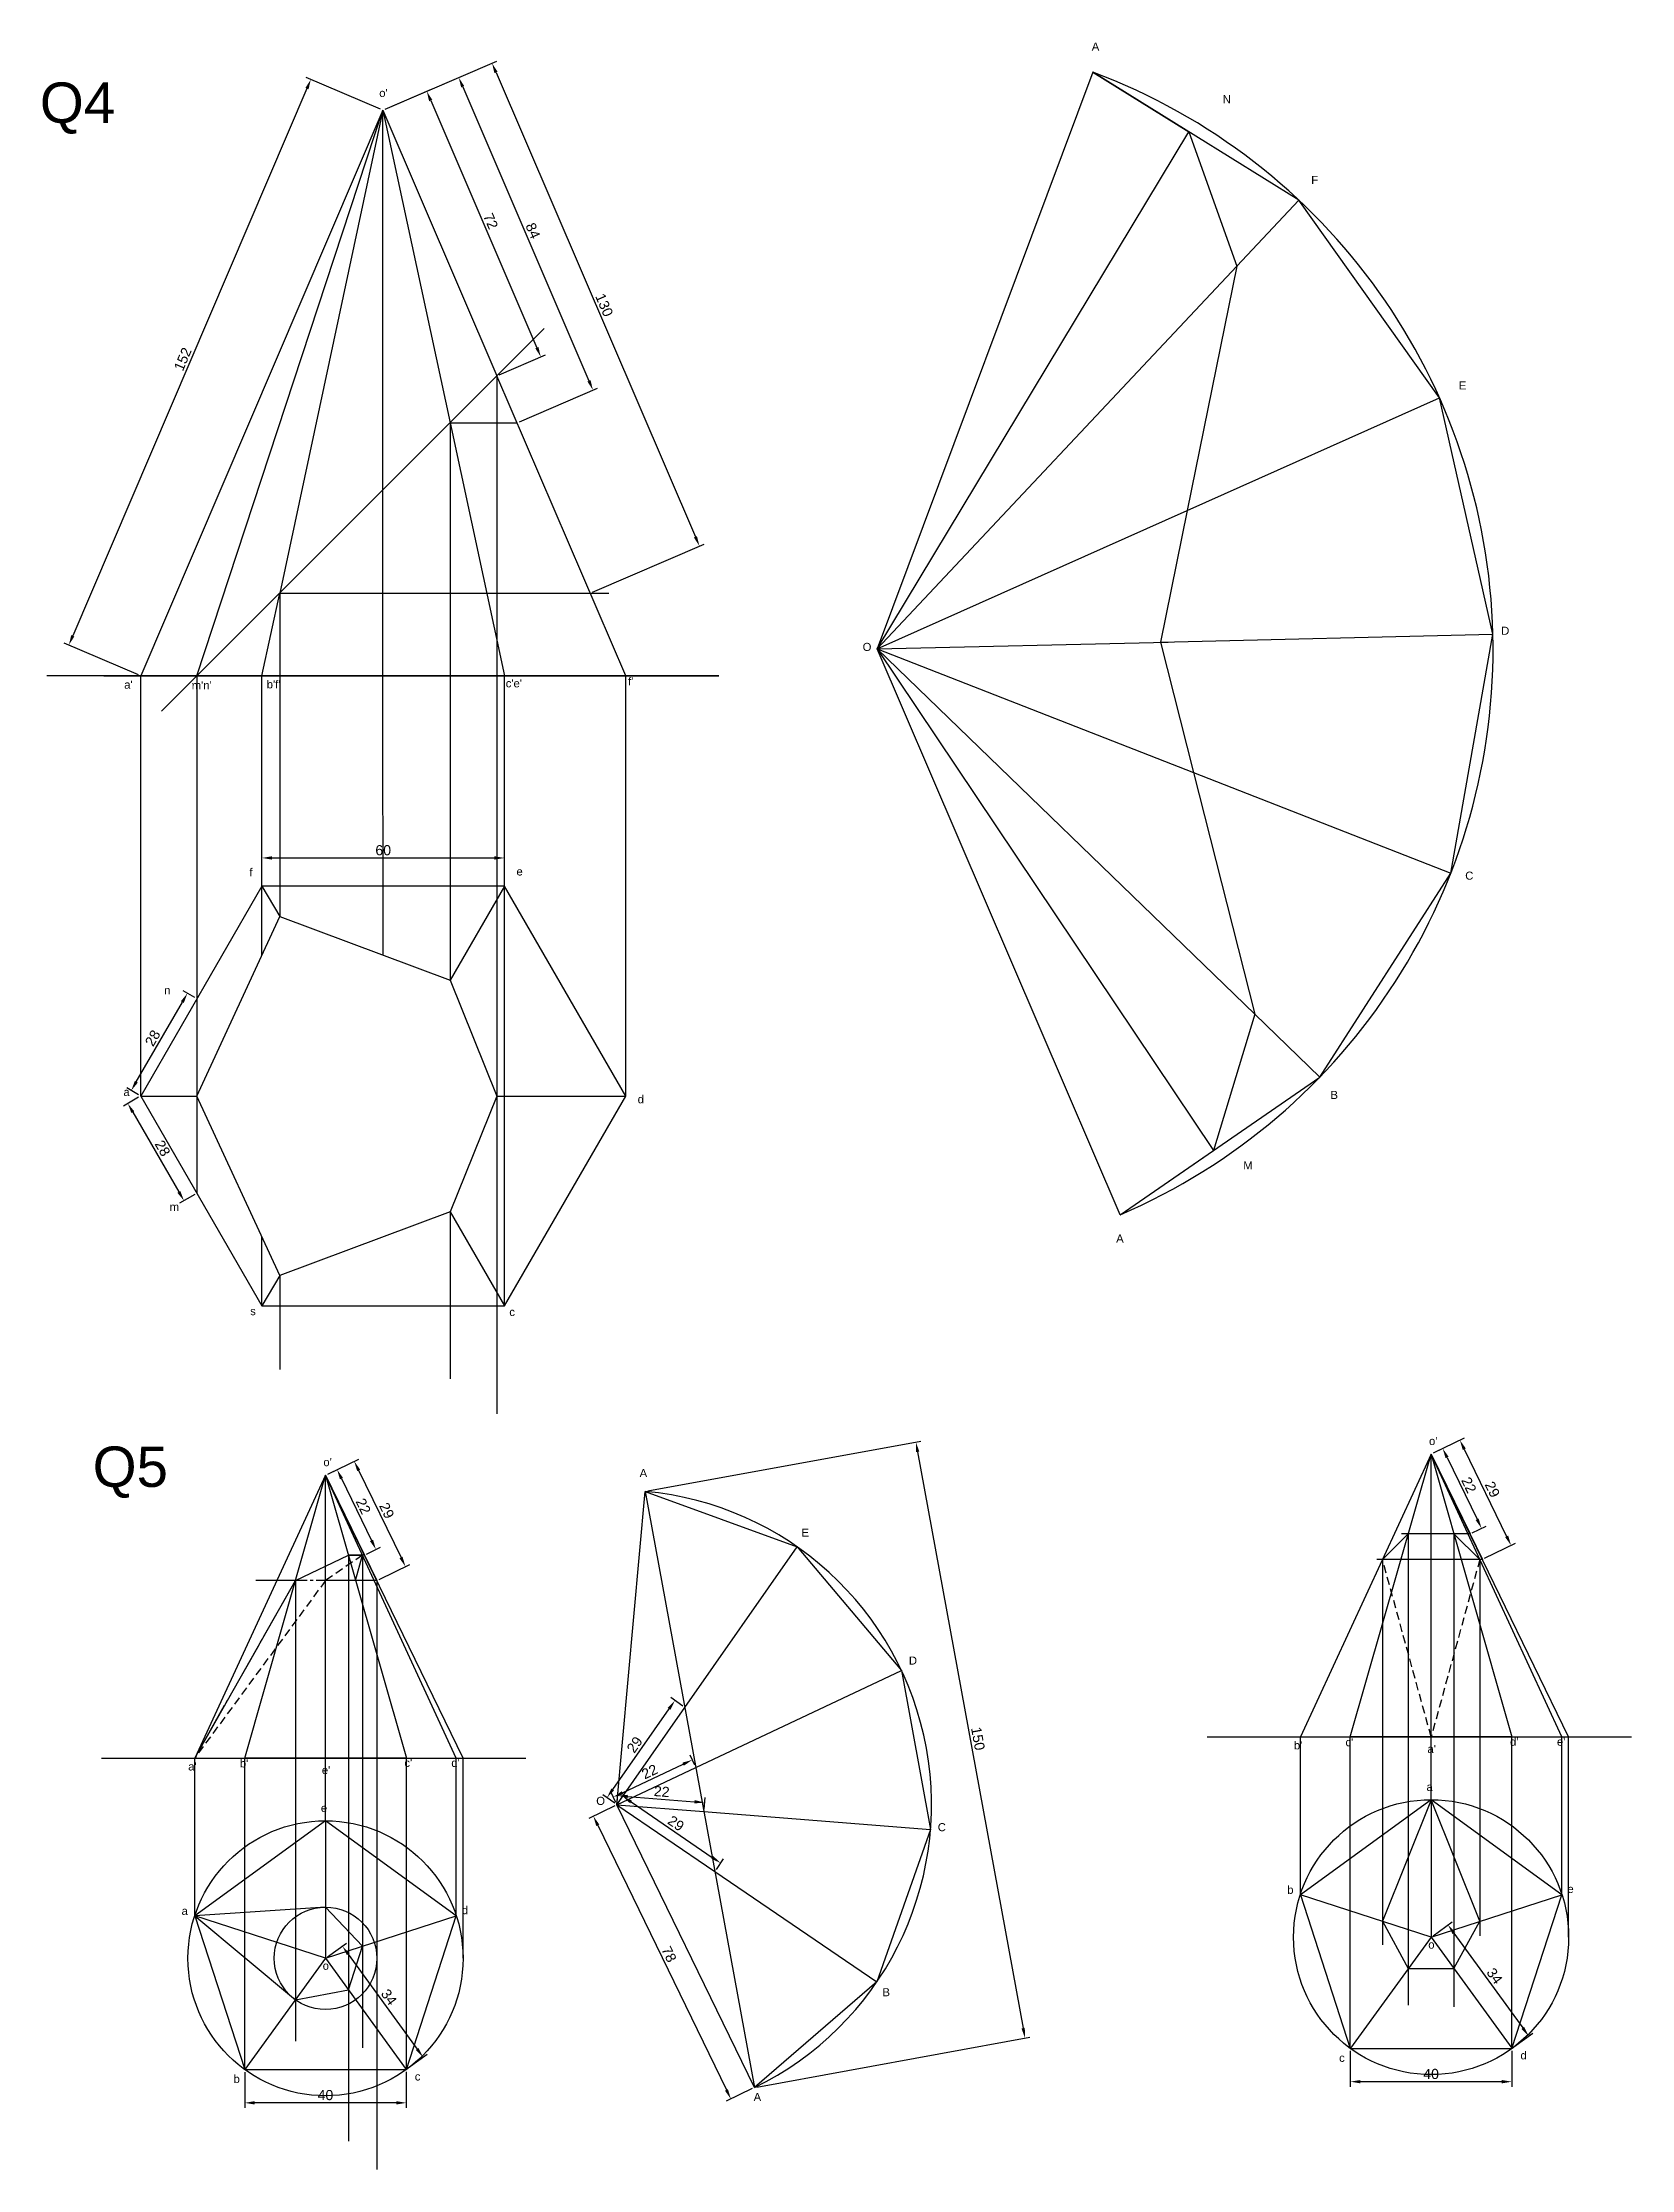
# Model space of a CAD drawing. Header units: millimetres. Extents: x 137 to 7220, y 7466 to 9893.
# Drawn here: x 4106 to 4499, y 8471 to 8998 of the extents above; entities that cross this region are included whole.
import ezdxf

# ---------------------------------------------------------------- set-up
doc = ezdxf.new("R2010")
doc.units = ezdxf.units.MM
doc.header["$PDMODE"] = 35
doc.header["$PDSIZE"] = 3
doc.linetypes.add('JIS_02_2.0', pattern=[3, 2, -1])
doc.linetypes.add('JIS_08_15', pattern=[17.25, 15, -0.75, 0.75, -0.75])
for name, color, linetype in [('Dimensions', 1, 'Continuous'), ('Hidden Line', 50, 'JIS_02_2.0'), ('Projection', 140, 'Continuous'), ('Reference', 4, 'JIS_08_15'), ('Text', 7, 'Continuous')]:
    doc.layers.add(name, color=color, linetype=linetype)
doc.layers.add('Object', color=7, linetype='Continuous', lineweight=30)
doc.styles.get("Standard").update_dxf_attribs({"font": 'arial.ttf'})
doc.dimstyles.new('ISO-25', dxfattribs={"dimtxt": 2.5, "dimasz": 2.5, "dimexe": 1.25, "dimexo": 0.625, "dimtad": 1, "dimdec": 0, "dimtxsty": 'Standard', "dimcen": 2.5, "dimadec": 0, "dimazin": 0, "dimtfac": 1, "dimtdec": 0, "dimtmove": 0, "dimatfit": 3, "dimfxl": 1, "dimarcsym": 0})

msp = doc.modelspace()

# ---------------------------------------------------------------- texts
at = {"layer": 'Text'}
for s, height, p in [('A', 2, (4365.406, 8995.763)), ('Q4', 10, (4105.146, 8977.883)), ("o'", 2, (4189.111, 8984.272)), ('N', 2, (4397.793, 8982.753)), ('F', 2, (4419.701, 8962.762)), ('E', 2, (4456.226, 8911.909)), ('O', 2, (4308.719, 8847.19)), ('D', 2, (4466.698, 8851.196)), ("a'", 2, (4126.013, 8837.854)), ("m'n'", 2, (4142.716, 8837.699)), ("b'f'", 2, (4161.276, 8837.931)), ("c'e'", 2, (4220.406, 8838.188)), ("f'", 2, (4250.695, 8838.685)), ('f', 2, (4156.988, 8791.433)), ('e', 2, (4223.067, 8791.63)), ('C', 2, (4457.808, 8790.589)), ('n', 2, (4135.882, 8762.258)), ('a', 2, (4125.82, 8737.045)), ('B', 2, (4424.469, 8736.328)), ('d', 2, (4253.05, 8735.251)), ('M', 2, (4402.891, 8718.88)), ('m', 2, (4137.263, 8708.639)), ('A', 2, (4371.444, 8700.789)), ('s', 2, (4157.185, 8682.815)), ('c', 2, (4221.292, 8682.618)), ('Q5', 10, (4118.211, 8640.319)), ("o'", 2, (4448.842, 8650.675)), ("o'", 2, (4175.286, 8645.442)), ('A', 2, (4253.539, 8642.744)), ('E', 2, (4293.593, 8627.994)), ('D', 2, (4320.152, 8596.348)), ("b'", 2, (4415.412, 8575.373)), ("c'", 2, (4428.175, 8576.138)), ("a'", 2, (4448.467, 8574.48)), ("d'", 2, (4468.887, 8576.266)), ("e'", 2, (4480.5, 8576.266)), ("a'", 2, (4141.856, 8570.14)), ("b'", 2, (4154.618, 8570.905)), ("e'", 2, (4174.911, 8569.247)), ("c'", 2, (4195.33, 8571.033)), ("d'", 2, (4206.944, 8571.033)), ('a', 2, (4448.228, 8565.086)), ('e', 2, (4174.672, 8559.853)), ('O', 2, (4242.801, 8561.616)), ('C', 2, (4327.303, 8555.105)), ('b', 2, (4413.765, 8539.612)), ('e', 2, (4483.099, 8539.816)), ('a', 2, (4140.209, 8534.379)), ('d', 2, (4209.542, 8534.583)), ('o', 2, (4448.667, 8526.054)), ('o', 2, (4175.111, 8520.821)), ('B', 2, (4313.615, 8514.271)), ('d', 2, (4471.475, 8498.649)), ('c', 2, (4426.612, 8498.038)), ('b', 2, (4153.056, 8492.805)), ('c', 2, (4197.919, 8493.416)), ('A', 2, (4281.744, 8488.341))]:
    msp.add_text(s, height=height, dxfattribs=at).set_placement(p)

# ---------------------------------------------------------------- blocks, each defined once
blk = doc.blocks.new('*D1117')
at = {"layer": 'Defpoints', "color": 0, "transparency": 16777216}
for p in [(4262.27, 8587.45), (4264.74, 8585.72), (4247.93, 8561.68)]:
    blk.add_point(p, dxfattribs=at)
at = {"layer": 'Dimensions', "color": 0, "lineweight": -2, "transparency": 16777216}
for p, q in [((4246.89, 8565.45), (4260.84, 8585.4)), ((4264.22, 8586.08), (4261.25, 8588.17)), ((4247.42, 8562.04), (4244.44, 8564.12))]:
    blk.add_line(p, q, dxfattribs=at)
at = {"layer": 'Dimensions', "color": 0, "transparency": 16777216}
for points in [[(4260.5, 8585.64), (4261.18, 8585.16), (4262.27, 8587.45)], [(4246.55, 8565.69), (4247.23, 8565.21), (4245.46, 8563.4)]]:
    blk.add_solid(points, dxfattribs=at)
at = {"layer": 'Dimensions', "color": 0, "transparency": 16777216, "insert": (4252.31, 8576.52), "char_height": 2.5, "attachment_point": 5, "rotation": 55.044}
blk.add_mtext('29', dxfattribs=at)
blk = doc.blocks.new('*D1118')
at = {"layer": 'Defpoints', "color": 0, "transparency": 16777216}
for p in [(4266.57, 8572.77), (4267.45, 8570.89), (4247.93, 8561.68)]:
    blk.add_point(p, dxfattribs=at)
at = {"layer": 'Dimensions', "color": 0, "lineweight": -2, "transparency": 16777216}
for p, q in [((4249.3, 8564.62), (4264.3, 8571.7)), ((4267.19, 8571.46), (4266.03, 8573.9)), ((4247.66, 8562.24), (4246.51, 8564.69))]:
    blk.add_line(p, q, dxfattribs=at)
at = {"layer": 'Dimensions', "color": 0, "transparency": 16777216}
for points in [[(4264.13, 8572.08), (4264.48, 8571.33), (4266.57, 8572.77)], [(4249.12, 8565), (4249.48, 8564.25), (4247.04, 8563.56)]]:
    blk.add_solid(points, dxfattribs=at)
at = {"layer": 'Dimensions', "color": 0, "transparency": 16777216, "insert": (4256, 8569.86), "char_height": 2.5, "attachment_point": 5, "rotation": 25.264}
blk.add_mtext('22', dxfattribs=at)
blk = doc.blocks.new('*D1040')
at = {"layer": 'Defpoints', "color": 0, "transparency": 16777216}
for p in [(4247.93, 8561.68), (4269.45, 8559.98), (4269.63, 8562.21)]:
    blk.add_point(p, dxfattribs=at)
at = {"layer": 'Dimensions', "color": 0, "lineweight": -2, "transparency": 16777216}
for p, q in [((4247.98, 8562.3), (4248.2, 8565.15)), ((4250.6, 8563.71), (4267.13, 8562.4)), ((4269.5, 8560.6), (4269.72, 8563.45))]:
    blk.add_line(p, q, dxfattribs=at)
at = {"layer": 'Dimensions', "color": 0, "transparency": 16777216}
for points in [[(4250.63, 8564.12), (4250.56, 8563.29), (4248.1, 8563.91)], [(4267.17, 8562.82), (4267.1, 8561.99), (4269.63, 8562.21)]]:
    blk.add_solid(points, dxfattribs=at)
at = {"layer": 'Dimensions', "color": 0, "transparency": 16777216, "insert": (4259.01, 8564.93), "char_height": 2.5, "attachment_point": 5, "rotation": 355.4839}
blk.add_mtext('22', dxfattribs=at)
blk = doc.blocks.new('*D1119')
at = {"layer": 'Defpoints', "color": 0, "transparency": 16777216}
for p in [(4247.93, 8561.68), (4272.17, 8545.15), (4273.58, 8547.22)]:
    blk.add_point(p, dxfattribs=at)
at = {"layer": 'Dimensions', "color": 0, "lineweight": -2, "transparency": 16777216}
for p, q in [((4248.28, 8562.2), (4250.05, 8564.79)), ((4251.41, 8562.35), (4271.52, 8548.63)), ((4272.52, 8545.66), (4274.29, 8548.26))]:
    blk.add_line(p, q, dxfattribs=at)
at = {"layer": 'Dimensions', "color": 0, "transparency": 16777216}
for points in [[(4251.64, 8562.69), (4251.18, 8562), (4249.34, 8563.76)], [(4271.75, 8548.98), (4271.28, 8548.29), (4273.58, 8547.22)]]:
    blk.add_solid(points, dxfattribs=at)
at = {"layer": 'Dimensions', "color": 0, "transparency": 16777216, "insert": (4262.53, 8557.06), "char_height": 2.5, "attachment_point": 5, "rotation": 325.7038}
blk.add_mtext('29', dxfattribs=at)
blk = doc.blocks.new('*D1120')
at = {"layer": 'Defpoints', "color": 0, "transparency": 16777216}
for p in [(4247.93, 8561.68), (4281.95, 8491.68), (4276.11, 8488.84)]:
    blk.add_point(p, dxfattribs=at)
at = {"layer": 'Dimensions', "color": 0, "lineweight": -2, "transparency": 16777216}
for p, q in [((4247.37, 8561.41), (4240.96, 8558.29)), ((4243.18, 8556.59), (4275.02, 8491.09)), ((4281.39, 8491.41), (4274.99, 8488.29))]:
    blk.add_line(p, q, dxfattribs=at)
at = {"layer": 'Dimensions', "color": 0, "transparency": 16777216}
for points in [[(4243.55, 8556.77), (4242.8, 8556.41), (4242.09, 8558.84)], [(4275.39, 8491.27), (4274.65, 8490.91), (4276.11, 8488.84)]]:
    blk.add_solid(points, dxfattribs=at)
at = {"layer": 'Dimensions', "color": 0, "transparency": 16777216, "insert": (4260.81, 8524.67), "char_height": 2.5, "attachment_point": 5, "rotation": 295.9237}
blk.add_mtext('78', dxfattribs=at)
blk = doc.blocks.new('*D1089')
at = {"layer": 'Defpoints', "color": 0, "transparency": 16777216}
for p in [(4155.82, 8496.13), (4195.81, 8496.15), (4155.82, 8487.89)]:
    blk.add_point(p, dxfattribs=at)
at = {"layer": 'Dimensions', "color": 0, "lineweight": -2, "transparency": 16777216}
for p, q in [((4155.82, 8495.51), (4155.82, 8486.64)), ((4195.81, 8495.53), (4195.81, 8486.64)), ((4193.31, 8487.89), (4158.32, 8487.89))]:
    blk.add_line(p, q, dxfattribs=at)
at = {"layer": 'Dimensions', "color": 0, "transparency": 16777216}
for points in [[(4158.32, 8488.31), (4158.32, 8487.48), (4155.82, 8487.89)], [(4193.31, 8488.31), (4193.31, 8487.48), (4195.81, 8487.89)]]:
    blk.add_solid(points, dxfattribs=at)
at = {"layer": 'Dimensions', "color": 0, "transparency": 16777216, "insert": (4175.81, 8489.8), "char_height": 2.5, "attachment_point": 5}
blk.add_mtext('40', dxfattribs=at)
blk = doc.blocks.new('*D1090')
at = {"layer": 'Defpoints', "color": 0, "transparency": 16777216}
for p in [(4175.82, 8523.66), (4195.81, 8496.15), (4199.97, 8499.18)]:
    blk.add_point(p, dxfattribs=at)
at = {"layer": 'Dimensions', "color": 0, "lineweight": -2, "transparency": 16777216}
for p, q in [((4176.33, 8524.03), (4180.99, 8527.42)), ((4181.45, 8524.66), (4198.5, 8501.2)), ((4196.31, 8496.52), (4200.98, 8499.91))]:
    blk.add_line(p, q, dxfattribs=at)
at = {"layer": 'Dimensions', "color": 0, "transparency": 16777216}
for points in [[(4181.79, 8524.91), (4181.12, 8524.42), (4179.98, 8526.69)], [(4198.84, 8501.45), (4198.16, 8500.96), (4199.97, 8499.18)]]:
    blk.add_solid(points, dxfattribs=at)
at = {"layer": 'Dimensions', "color": 0, "transparency": 16777216, "insert": (4191.51, 8514.05), "char_height": 2.5, "attachment_point": 5, "rotation": 306}
blk.add_mtext('34', dxfattribs=at)
blk = doc.blocks.new('*D1091')
at = {"layer": 'Defpoints', "color": 0, "transparency": 16777216}
for p in [(4175.82, 8643.23), (4185.44, 8623.44), (4188.3, 8624.83)]:
    blk.add_point(p, dxfattribs=at)
at = {"layer": 'Dimensions', "color": 0, "lineweight": -2, "transparency": 16777216}
for p, q in [((4176.38, 8643.5), (4179.8, 8645.16)), ((4179.77, 8642.37), (4187.2, 8627.08)), ((4186, 8623.71), (4189.42, 8625.38))]:
    blk.add_line(p, q, dxfattribs=at)
at = {"layer": 'Dimensions', "color": 0, "transparency": 16777216}
for points in [[(4180.15, 8642.55), (4179.4, 8642.18), (4178.68, 8644.61)], [(4187.58, 8627.26), (4186.83, 8626.89), (4188.3, 8624.83)]]:
    blk.add_solid(points, dxfattribs=at)
at = {"layer": 'Dimensions', "color": 0, "transparency": 16777216, "insert": (4185.18, 8635.54), "char_height": 2.5, "attachment_point": 5, "rotation": 295.9237}
blk.add_mtext('22', dxfattribs=at)
blk = doc.blocks.new('*D1092')
at = {"layer": 'Defpoints', "color": 0, "transparency": 16777216}
for p in [(4175.82, 8643.23), (4188.5, 8617.14), (4195.6, 8620.6)]:
    blk.add_point(p, dxfattribs=at)
at = {"layer": 'Dimensions', "color": 0, "lineweight": -2, "transparency": 16777216}
for p, q in [((4176.38, 8643.5), (4184.05, 8647.22)), ((4184.01, 8644.43), (4194.51, 8622.84)), ((4189.06, 8617.42), (4196.72, 8621.14))]:
    blk.add_line(p, q, dxfattribs=at)
at = {"layer": 'Dimensions', "color": 0, "transparency": 16777216}
for points in [[(4184.39, 8644.61), (4183.64, 8644.25), (4182.92, 8646.68)], [(4194.88, 8623.03), (4194.13, 8622.66), (4195.6, 8620.6)]]:
    blk.add_solid(points, dxfattribs=at)
at = {"layer": 'Dimensions', "color": 0, "transparency": 16777216, "insert": (4190.97, 8634.47), "char_height": 2.5, "attachment_point": 5, "rotation": 295.9237}
blk.add_mtext('29', dxfattribs=at)
blk = doc.blocks.new('*D1079')
at = {"layer": 'Defpoints', "color": 0, "transparency": 16777216}
for p in [(4429.38, 8501.37), (4469.36, 8501.39), (4429.38, 8493.13)]:
    blk.add_point(p, dxfattribs=at)
at = {"layer": 'Dimensions', "color": 0, "lineweight": -2, "transparency": 16777216}
for p, q in [((4429.38, 8500.74), (4429.38, 8491.88)), ((4469.36, 8500.76), (4469.36, 8491.88)), ((4466.86, 8493.13), (4431.88, 8493.13))]:
    blk.add_line(p, q, dxfattribs=at)
at = {"layer": 'Dimensions', "color": 0, "transparency": 16777216}
for points in [[(4431.88, 8493.54), (4431.88, 8492.71), (4429.38, 8493.13)], [(4466.86, 8493.54), (4466.86, 8492.71), (4469.36, 8493.13)]]:
    blk.add_solid(points, dxfattribs=at)
at = {"layer": 'Dimensions', "color": 0, "transparency": 16777216, "insert": (4449.37, 8495.03), "char_height": 2.5, "attachment_point": 5}
blk.add_mtext('40', dxfattribs=at)
blk = doc.blocks.new('*D1080')
at = {"layer": 'Defpoints', "color": 0, "transparency": 16777216}
for p in [(4449.38, 8528.89), (4469.36, 8501.39), (4473.52, 8504.41)]:
    blk.add_point(p, dxfattribs=at)
at = {"layer": 'Dimensions', "color": 0, "lineweight": -2, "transparency": 16777216}
for p, q in [((4449.88, 8529.26), (4454.55, 8532.65)), ((4455.01, 8529.9), (4472.06, 8506.43)), ((4469.87, 8501.75), (4474.54, 8505.15))]:
    blk.add_line(p, q, dxfattribs=at)
at = {"layer": 'Dimensions', "color": 0, "transparency": 16777216}
for points in [[(4455.35, 8530.14), (4454.67, 8529.65), (4453.54, 8531.92)], [(4472.39, 8506.68), (4471.72, 8506.19), (4473.52, 8504.41)]]:
    blk.add_solid(points, dxfattribs=at)
at = {"layer": 'Dimensions', "color": 0, "transparency": 16777216, "insert": (4465.07, 8519.28), "char_height": 2.5, "attachment_point": 5, "rotation": 306}
blk.add_mtext('34', dxfattribs=at)
blk = doc.blocks.new('*D1081')
at = {"layer": 'Defpoints', "color": 0, "transparency": 16777216}
for p in [(4449.38, 8648.46), (4458.99, 8628.67), (4461.85, 8630.06)]:
    blk.add_point(p, dxfattribs=at)
at = {"layer": 'Dimensions', "color": 0, "lineweight": -2, "transparency": 16777216}
for p, q in [((4449.94, 8648.73), (4453.36, 8650.39)), ((4453.33, 8647.6), (4460.76, 8632.31)), ((4459.56, 8628.95), (4462.98, 8630.61))]:
    blk.add_line(p, q, dxfattribs=at)
at = {"layer": 'Dimensions', "color": 0, "transparency": 16777216}
for points in [[(4453.7, 8647.78), (4452.95, 8647.42), (4452.23, 8649.85)], [(4461.13, 8632.49), (4460.38, 8632.13), (4461.85, 8630.06)]]:
    blk.add_solid(points, dxfattribs=at)
at = {"layer": 'Dimensions', "color": 0, "transparency": 16777216, "insert": (4458.73, 8640.78), "char_height": 2.5, "attachment_point": 5, "rotation": 295.9237}
blk.add_mtext('22', dxfattribs=at)
blk = doc.blocks.new('*D1037')
at = {"layer": 'Defpoints', "color": 0, "transparency": 16777216}
for p in [(4449.38, 8648.46), (4462.05, 8622.38), (4469.16, 8625.83)]:
    blk.add_point(p, dxfattribs=at)
at = {"layer": 'Dimensions', "color": 0, "lineweight": -2, "transparency": 16777216}
for p, q in [((4449.94, 8648.73), (4457.6, 8652.46)), ((4457.57, 8649.66), (4468.06, 8628.08)), ((4462.62, 8622.65), (4470.28, 8626.38))]:
    blk.add_line(p, q, dxfattribs=at)
at = {"layer": 'Dimensions', "color": 0, "transparency": 16777216}
for points in [[(4457.95, 8649.84), (4457.2, 8649.48), (4456.48, 8651.91)], [(4468.44, 8628.26), (4467.69, 8627.9), (4469.16, 8625.83)]]:
    blk.add_solid(points, dxfattribs=at)
at = {"layer": 'Dimensions', "color": 0, "transparency": 16777216, "insert": (4464.53, 8639.7), "char_height": 2.5, "attachment_point": 5, "rotation": 295.9237}
blk.add_mtext('29', dxfattribs=at)
blk = doc.blocks.new('*D1126')
at = {"layer": 'Defpoints', "color": 0, "transparency": 16777216}
for p in [(4254.95, 8639.19), (4348.88, 8503.93), (4281.95, 8491.68)]:
    blk.add_point(p, dxfattribs=at)
at = {"layer": 'Dimensions', "color": 0, "lineweight": -2, "transparency": 16777216}
for p, q in [((4255.56, 8639.31), (4323.11, 8651.67)), ((4322.33, 8648.99), (4348.43, 8506.39)), ((4282.57, 8491.79), (4350.11, 8504.16))]:
    blk.add_line(p, q, dxfattribs=at)
at = {"layer": 'Dimensions', "color": 0, "transparency": 16777216}
for points in [[(4322.74, 8649.06), (4321.92, 8648.91), (4321.88, 8651.45)], [(4348.84, 8506.47), (4348.02, 8506.32), (4348.88, 8503.93)]]:
    blk.add_solid(points, dxfattribs=at)
at = {"layer": 'Dimensions', "color": 0, "transparency": 16777216, "insert": (4337.25, 8578.03), "char_height": 2.5, "attachment_point": 5, "rotation": 280.3739}
blk.add_mtext('150', dxfattribs=at)
blk = doc.blocks.new('*D1112')
at = {"layer": 'Defpoints', "color": 0, "transparency": 16777216}
for p in [(4190, 8981.05), (4229.1, 8919.95), (4218.23, 8915.28)]:
    blk.add_point(p, dxfattribs=at)
at = {"layer": 'Dimensions', "color": 0, "lineweight": -2, "transparency": 16777216}
for p, q in [((4190.57, 8981.29), (4202.01, 8986.21)), ((4201.85, 8983.42), (4228.11, 8922.25)), ((4218.81, 8915.53), (4230.24, 8920.44))]:
    blk.add_line(p, q, dxfattribs=at)
at = {"layer": 'Dimensions', "color": 0, "transparency": 16777216}
for points in [[(4202.23, 8983.58), (4201.46, 8983.25), (4200.86, 8985.71)], [(4228.49, 8922.41), (4227.73, 8922.08), (4229.1, 8919.95)]]:
    blk.add_solid(points, dxfattribs=at)
at = {"layer": 'Dimensions', "color": 0, "transparency": 16777216, "insert": (4216.71, 8953.57), "char_height": 2.5, "attachment_point": 5, "rotation": 293.236}
blk.add_mtext('72', dxfattribs=at)
blk = doc.blocks.new('*D1113')
at = {"layer": 'Defpoints', "color": 0, "transparency": 16777216}
for p in [(4190, 8981.05), (4241.99, 8911.75), (4223.21, 8903.69)]:
    blk.add_point(p, dxfattribs=at)
at = {"layer": 'Dimensions', "color": 0, "lineweight": -2, "transparency": 16777216}
for p, q in [((4190.57, 8981.29), (4209.93, 8989.6)), ((4209.76, 8986.81), (4241.01, 8914.05)), ((4223.79, 8903.93), (4243.14, 8912.24))]:
    blk.add_line(p, q, dxfattribs=at)
at = {"layer": 'Dimensions', "color": 0, "transparency": 16777216}
for points in [[(4210.15, 8986.98), (4209.38, 8986.65), (4208.78, 8989.11)], [(4241.39, 8914.21), (4240.62, 8913.88), (4241.99, 8911.75)]]:
    blk.add_solid(points, dxfattribs=at)
at = {"layer": 'Dimensions', "color": 0, "transparency": 16777216, "insert": (4227.13, 8951.18), "char_height": 2.5, "attachment_point": 5, "rotation": 293.236}
blk.add_mtext('84', dxfattribs=at)
blk = doc.blocks.new('*D1039')
at = {"layer": 'Defpoints', "color": 0, "transparency": 16777216}
for p in [(4190, 8981.05), (4268.34, 8873.13), (4241.31, 8861.53)]:
    blk.add_point(p, dxfattribs=at)
at = {"layer": 'Dimensions', "color": 0, "lineweight": -2, "transparency": 16777216}
for p, q in [((4190.57, 8981.29), (4218.17, 8993.14)), ((4218.01, 8990.35), (4267.35, 8875.43)), ((4241.88, 8861.78), (4269.48, 8873.63))]:
    blk.add_line(p, q, dxfattribs=at)
at = {"layer": 'Dimensions', "color": 0, "transparency": 16777216}
for points in [[(4218.39, 8990.52), (4217.62, 8990.19), (4217.02, 8992.65)], [(4267.73, 8875.59), (4266.97, 8875.27), (4268.34, 8873.13)]]:
    blk.add_solid(points, dxfattribs=at)
at = {"layer": 'Dimensions', "color": 0, "transparency": 16777216, "insert": (4244.78, 8932.81), "char_height": 2.5, "attachment_point": 5, "rotation": 293.236}
blk.add_mtext('130', dxfattribs=at)
blk = doc.blocks.new('*D1114')
at = {"layer": 'Defpoints', "color": 0, "transparency": 16777216}
for p in [(4190, 8981.05), (4112.31, 8848.66), (4130.1, 8841.05)]:
    blk.add_point(p, dxfattribs=at)
at = {"layer": 'Dimensions', "color": 0, "lineweight": -2, "transparency": 16777216}
for p, q in [((4171.22, 8986.36), (4113.3, 8850.96)), ((4189.42, 8981.29), (4171.06, 8989.15)), ((4129.53, 8841.29), (4111.17, 8849.15))]:
    blk.add_line(p, q, dxfattribs=at)
at = {"layer": 'Dimensions', "color": 0, "transparency": 16777216}
for points in [[(4170.84, 8986.52), (4171.61, 8986.2), (4172.21, 8988.66)], [(4112.91, 8851.12), (4113.68, 8850.79), (4112.31, 8848.66)]]:
    blk.add_solid(points, dxfattribs=at)
at = {"layer": 'Dimensions', "color": 0, "transparency": 16777216, "insert": (4140.51, 8919.41), "char_height": 2.5, "attachment_point": 5, "rotation": 66.8388}
blk.add_mtext('152', dxfattribs=at)
blk = doc.blocks.new('*D1115')
at = {"layer": 'Defpoints', "color": 0, "transparency": 16777216}
for p in [(4141.65, 8762.47), (4144, 8761.12), (4130.1, 8737.06)]:
    blk.add_point(p, dxfattribs=at)
at = {"layer": 'Dimensions', "color": 0, "lineweight": -2, "transparency": 16777216}
for p, q in [((4129.01, 8740.58), (4140.4, 8760.31)), ((4143.45, 8761.43), (4140.57, 8763.1)), ((4129.56, 8737.37), (4126.67, 8739.04))]:
    blk.add_line(p, q, dxfattribs=at)
at = {"layer": 'Dimensions', "color": 0, "transparency": 16777216}
for points in [[(4140.04, 8760.52), (4140.76, 8760.1), (4141.65, 8762.47)], [(4128.65, 8740.79), (4129.37, 8740.37), (4127.76, 8738.41)]]:
    blk.add_solid(points, dxfattribs=at)
at = {"layer": 'Dimensions', "color": 0, "transparency": 16777216, "insert": (4133.06, 8751.39), "char_height": 2.5, "attachment_point": 5, "rotation": 60}
blk.add_mtext('28', dxfattribs=at)
blk = doc.blocks.new('*D1116')
at = {"layer": 'Defpoints', "color": 0, "transparency": 16777216}
for p in [(4130.1, 8737.06), (4144, 8713), (4140.8, 8711.15)]:
    blk.add_point(p, dxfattribs=at)
at = {"layer": 'Dimensions', "color": 0, "lineweight": -2, "transparency": 16777216}
for p, q in [((4129.56, 8736.74), (4125.82, 8734.58)), ((4128.15, 8733.04), (4139.55, 8713.31)), ((4143.45, 8712.68), (4139.71, 8710.52))]:
    blk.add_line(p, q, dxfattribs=at)
at = {"layer": 'Dimensions', "color": 0, "transparency": 16777216}
for points in [[(4128.51, 8733.25), (4127.79, 8732.84), (4126.9, 8735.21)], [(4139.91, 8713.52), (4139.18, 8713.1), (4140.8, 8711.15)]]:
    blk.add_solid(points, dxfattribs=at)
at = {"layer": 'Dimensions', "color": 0, "transparency": 16777216, "insert": (4135.5, 8724.13), "char_height": 2.5, "attachment_point": 5, "rotation": 300}
blk.add_mtext('28', dxfattribs=at)
blk = doc.blocks.new('*D1088')
at = {"layer": 'Defpoints', "color": 0, "transparency": 16777216}
for p in [(4220.1, 8795.97), (4160.1, 8789.02), (4220.1, 8789.02)]:
    blk.add_point(p, dxfattribs=at)
at = {"layer": 'Dimensions', "color": 0, "lineweight": -2, "transparency": 16777216}
for p, q in [((4160.1, 8789.64), (4160.1, 8797.22)), ((4162.6, 8795.97), (4217.6, 8795.97)), ((4220.1, 8789.64), (4220.1, 8797.22))]:
    blk.add_line(p, q, dxfattribs=at)
at = {"layer": 'Dimensions', "color": 0, "transparency": 16777216}
for points in [[(4162.6, 8796.39), (4162.6, 8795.55), (4160.1, 8795.97)], [(4217.6, 8796.39), (4217.6, 8795.55), (4220.1, 8795.97)]]:
    blk.add_solid(points, dxfattribs=at)
at = {"layer": 'Dimensions', "color": 0, "transparency": 16777216, "insert": (4190.1, 8797.87), "char_height": 2.5, "attachment_point": 5}
blk.add_mtext('60', dxfattribs=at)

# ---------------------------------------------------------------- dimensions: what is measured, and where the dimension line sits
at = {"layer": 'Dimensions'}
dim = msp.add_linear_dim(base=(4268.336, 8873.133), p1=(4189.996, 8981.048), p2=(4241.31, 8861.529), angle=293.23596, dimstyle='ISO-25', dxfattribs=at)
dim.commit()
dim.dimension.update_dxf_attribs({"geometry": '*D1039', "text_midpoint": (4243.034, 8932.063), "dimtype": 161})
for p1, p2, distance, picture, middle in [((4189.996, 8981.048), (4130.104, 8841.048), -19.348, '*D1114', (4140.512, 8919.406)), ((4189.996, 8981.048), (4223.211, 8903.686), 20.439, '*D1113', (4227.131, 8951.181)), ((4189.996, 8981.048), (4218.231, 8915.284), 11.824, '*D1112', (4216.706, 8953.573)), ((4130.104, 8737.057), (4143.996, 8761.118), 2.711, '*D1115', (4133.055, 8751.394)), ((4130.104, 8737.057), (4143.996, 8712.995), -3.695, '*D1116', (4135.496, 8724.129)), ((4254.949, 8639.193), (4281.953, 8491.679), 68.044, '*D1126', (4337.253, 8578.031)), ((4449.377, 8648.459), (4462.055, 8622.377), 7.896, '*D1037', (4464.527, 8639.701)), ((4449.377, 8648.459), (4458.995, 8628.673), 3.177, '*D1081', (4458.734, 8640.777)), ((4175.821, 8643.226), (4188.499, 8617.144), 7.896, '*D1092', (4190.971, 8634.468)), ((4175.821, 8643.226), (4185.438, 8623.44), 3.177, '*D1091', (4185.178, 8635.544)), ((4247.927, 8561.679), (4264.737, 8585.725), 3.01, '*D1117', (4252.307, 8576.516)), ((4247.927, 8561.679), (4267.452, 8570.893), 2.077, '*D1118', (4256.001, 8569.864)), ((4247.927, 8561.679), (4269.45, 8559.979), 2.234, '*D1040', (4259.013, 8564.93)), ((4247.927, 8561.679), (4272.165, 8545.147), 2.515, '*D1119', (4262.535, 8557.062)), ((4247.927, 8561.679), (4281.953, 8491.679), -6.494, '*D1120', (4260.81, 8524.671)), ((4449.377, 8528.894), (4469.362, 8501.387), 5.146, '*D1080', (4465.071, 8519.283)), ((4175.821, 8523.661), (4195.805, 8496.154), 5.146, '*D1090', (4191.515, 8514.05))]:
    dim = msp.add_aligned_dim(p1=p1, p2=p2, distance=distance, dimstyle='ISO-25', dxfattribs=at)
    dim.commit()
    dim.dimension.update_dxf_attribs({"geometry": picture, "text_midpoint": middle})
for base, p1, p2, picture, middle in [((4220.104, 8795.969), (4160.104, 8789.018), (4220.104, 8789.018), '*D1088', (4190.104, 8797.871)), ((4429.377, 8493.128), (4469.362, 8501.387), (4429.377, 8501.366), '*D1079', (4449.369, 8495.029)), ((4155.821, 8487.894), (4195.805, 8496.154), (4155.821, 8496.133), '*D1089', (4175.813, 8489.796))]:
    dim = msp.add_linear_dim(base=base, p1=p1, p2=p2, dimstyle='ISO-25', dxfattribs=at)
    dim.commit()
    dim.dimension.update_dxf_attribs({"geometry": picture, "text_midpoint": middle})

# ---------------------------------------------------------------- linework, layer by layer
at = {"layer": 'Hidden Line'}
for p, q in [((4184.968, 8623.44), (4175.821, 8617.144)), ((4449.377, 8578.459), (4437.319, 8622.377)), ((4461.434, 8622.377), (4449.377, 8578.459)), ((4175.821, 8617.144), (4143.46, 8573.226))]:
    msp.add_line(p, q, dxfattribs=at)
at = {"layer": 'Object'}
for p, q in [((4416.646, 8958.745), (4365.679, 8990.405)), ((4365.679, 8990.405), (4389.463, 8975.63)), ((4389.463, 8975.63), (4401.339, 8942.447)), ((4401.339, 8942.447), (4416.646, 8958.745)), ((4451.437, 8909.861), (4416.646, 8958.745)), ((4401.339, 8942.447), (4389.029, 8881.966)), ((4229.909, 8926.961), (4135.246, 8832.299)), ((4189.996, 8887.048), (4229.909, 8926.961)), ((4250.104, 8841.048), (4218.231, 8915.284)), ((4389.029, 8881.966), (4451.437, 8909.861)), ((4464.656, 8851.336), (4451.437, 8909.861)), ((4206.633, 8903.686), (4220.104, 8841.048)), ((4206.633, 8903.686), (4223.211, 8903.686)), ((4189.996, 8841.048), (4189.996, 8887.048)), ((4389.029, 8881.966), (4382.394, 8849.366)), ((4160.104, 8841.048), (4164.477, 8861.529)), ((4164.477, 8861.529), (4245.956, 8861.529)), ((4382.394, 8849.366), (4464.656, 8851.336)), ((4382.394, 8849.366), (4390.582, 8817.12)), ((4454.254, 8792.244), (4464.656, 8851.336)), ((4273.11, 8841.048), (4106.881, 8841.048)), ((4120.942, 8841.048), (4273.11, 8841.048)), ((4130.104, 8841.048), (4160.104, 8841.048)), ((4130.104, 8841.048), (4250.104, 8841.048)), ((4220.104, 8841.048), (4160.104, 8841.048)), ((4390.582, 8817.12), (4405.774, 8757.297)), ((4390.582, 8817.12), (4454.254, 8792.244)), ((4421.843, 8741.751), (4454.254, 8792.244)), ((4160.104, 8789.018), (4164.477, 8781.444)), ((4220.104, 8789.018), (4206.633, 8765.686)), ((4143.996, 8737.057), (4164.477, 8781.444)), ((4164.477, 8781.444), (4206.633, 8765.686)), ((4206.633, 8765.686), (4218.231, 8737.057)), ((4405.774, 8757.297), (4395.5, 8723.584)), ((4405.774, 8757.297), (4421.843, 8741.751)), ((4372.45, 8707.688), (4421.843, 8741.751)), ((4130.104, 8737.057), (4143.996, 8737.057)), ((4164.477, 8692.669), (4143.996, 8737.057)), ((4218.231, 8737.057), (4206.633, 8708.427)), ((4218.231, 8737.057), (4250.104, 8737.057)), ((4372.45, 8707.688), (4395.5, 8723.584)), ((4206.633, 8708.427), (4164.477, 8692.669)), ((4206.633, 8708.427), (4220.104, 8685.095)), ((4164.477, 8692.669), (4160.104, 8685.095)), ((4449.377, 8648.459), (4417.016, 8578.459)), ((4429.377, 8578.459), (4449.377, 8648.459)), ((4449.377, 8578.459), (4449.377, 8648.459)), ((4481.738, 8578.459), (4449.377, 8648.459)), ((4449.377, 8648.459), (4469.377, 8578.459)), ((4449.377, 8648.459), (4458.995, 8628.673)), ((4449.377, 8648.459), (4462.055, 8622.377)), ((4449.377, 8648.459), (4458.995, 8628.673)), ((4175.821, 8643.226), (4143.46, 8573.226)), ((4155.821, 8573.226), (4175.821, 8643.226)), ((4175.821, 8573.226), (4175.821, 8643.226)), ((4208.181, 8573.226), (4175.821, 8643.226)), ((4175.821, 8643.226), (4195.821, 8573.226)), ((4175.821, 8643.226), (4185.438, 8623.44)), ((4247.927, 8561.679), (4254.949, 8639.193)), ((4254.949, 8639.193), (4292.521, 8625.469)), ((4254.949, 8639.193), (4281.953, 8491.679)), ((4443.724, 8628.673), (4437.319, 8622.377)), ((4458.995, 8628.673), (4442.011, 8628.673)), ((4455.03, 8628.673), (4443.724, 8628.673)), ((4461.434, 8622.377), (4455.03, 8628.673)), ((4185.438, 8623.44), (4181.474, 8623.44)), ((4183.273, 8617.144), (4184.968, 8623.44)), ((4264.737, 8585.725), (4292.521, 8625.469)), ((4292.521, 8625.469), (4318.315, 8594.896)), ((4461.057, 8622.377), (4435.94, 8622.377)), ((4462.055, 8622.377), (4461.057, 8622.377)), ((4143.46, 8573.226), (4168.369, 8617.144)), ((4267.452, 8570.893), (4318.315, 8594.896)), ((4318.315, 8594.896), (4325.517, 8555.55)), ((4247.927, 8561.679), (4264.737, 8585.725)), ((4393.985, 8578.459), (4498.939, 8578.459)), ((4417.016, 8578.459), (4481.738, 8578.459)), ((4469.377, 8578.459), (4429.377, 8578.459)), ((4120.428, 8573.226), (4225.382, 8573.226)), ((4143.46, 8573.226), (4208.181, 8573.226)), ((4195.821, 8573.226), (4155.821, 8573.226)), ((4247.927, 8561.679), (4267.452, 8570.893)), ((4281.953, 8491.679), (4247.927, 8561.679)), ((4247.927, 8561.679), (4269.45, 8559.979)), ((4247.927, 8561.679), (4272.165, 8545.147)), ((4269.45, 8559.979), (4325.517, 8555.55)), ((4449.377, 8562.92), (4437.319, 8532.811)), ((4449.377, 8562.92), (4449.377, 8528.894)), ((4461.434, 8532.811), (4449.377, 8562.92)), ((4175.821, 8557.687), (4175.821, 8523.661)), ((4325.517, 8555.55), (4312.227, 8517.823)), ((4272.165, 8545.147), (4312.227, 8517.823)), ((4449.377, 8528.894), (4417.041, 8539.4)), ((4449.377, 8528.894), (4481.738, 8539.408)), ((4175.821, 8536.339), (4143.485, 8534.167)), ((4175.821, 8523.661), (4143.485, 8534.167)), ((4143.485, 8534.167), (4168.369, 8513.404)), ((4184.968, 8526.633), (4175.821, 8536.339)), ((4175.821, 8523.661), (4208.181, 8534.175)), ((4437.319, 8532.811), (4443.724, 8521.113)), ((4455.03, 8521.113), (4461.434, 8532.811)), ((4449.377, 8528.894), (4429.392, 8501.387)), ((4449.377, 8528.894), (4469.362, 8501.387)), ((4175.821, 8523.661), (4155.836, 8496.154)), ((4175.821, 8523.661), (4195.805, 8496.154)), ((4181.474, 8515.88), (4184.968, 8526.633)), ((4312.227, 8517.823), (4281.953, 8491.679)), ((4443.724, 8521.113), (4455.03, 8521.113)), ((4168.369, 8513.404), (4181.474, 8515.88))]:
    msp.add_line(p, q, dxfattribs=at)
for points in [[(4220.104, 8789.018), (4160.104, 8789.018), (4130.104, 8737.057), (4160.104, 8685.095), (4220.104, 8685.095), (4250.104, 8737.057)], [(4429.377, 8501.366), (4469.377, 8501.366), (4481.738, 8539.408), (4449.377, 8562.92), (4417.016, 8539.408)], [(4155.821, 8496.133), (4195.821, 8496.133), (4208.181, 8534.175), (4175.821, 8557.687), (4143.46, 8534.175)]]:
    msp.add_lwpolyline(points, close=True, dxfattribs=at)
for centre, radius, start, end in [((4312.342, 8847.688), 152.358, 293.23596, 69.50801), ((4247.927, 8561.679), 77.832, 295.92375, 84.82412)]:
    msp.add_arc(centre, radius, start, end, dxfattribs=at)
at = {"layer": 'Projection'}
for p, q in [((4365.679, 8990.405), (4312.342, 8847.688)), ((4189.996, 8981.048), (4130.104, 8841.048)), ((4143.996, 8841.048), (4189.996, 8981.048)), ((4189.996, 8981.048), (4164.477, 8861.529)), ((4189.996, 8887.048), (4189.996, 8981.048)), ((4189.996, 8981.048), (4218.231, 8915.284)), ((4189.996, 8981.048), (4206.633, 8903.686)), ((4312.342, 8847.688), (4389.463, 8975.63)), ((4312.342, 8847.688), (4401.339, 8942.447)), ((4218.231, 8915.284), (4218.231, 8658.431)), ((4206.633, 8903.686), (4206.633, 8765.686)), ((4312.342, 8847.688), (4389.029, 8881.966)), ((4164.477, 8861.529), (4164.477, 8781.444)), ((4312.342, 8847.688), (4384.321, 8849.412)), ((4372.45, 8707.688), (4312.342, 8847.688)), ((4312.342, 8847.688), (4395.5, 8723.584)), ((4312.342, 8847.688), (4405.774, 8757.297)), ((4312.342, 8847.688), (4390.582, 8817.12)), ((4130.104, 8737.057), (4130.104, 8841.048)), ((4143.996, 8841.048), (4143.996, 8712.995)), ((4160.104, 8771.967), (4160.104, 8841.048)), ((4190.068, 8771.878), (4189.996, 8841.048)), ((4220.104, 8685.095), (4220.104, 8841.048)), ((4250.104, 8737.057), (4250.104, 8841.048)), ((4206.633, 8708.427), (4206.633, 8667.046)), ((4160.104, 8685.095), (4160.104, 8702.147)), ((4164.477, 8692.669), (4164.477, 8669.376)), ((4483.403, 8578.459), (4449.377, 8648.459)), ((4449.377, 8648.459), (4462.055, 8622.377)), ((4209.847, 8573.226), (4175.821, 8643.226)), ((4175.821, 8643.226), (4188.499, 8617.144)), ((4443.724, 8628.673), (4443.724, 8512.056)), ((4455.03, 8628.673), (4455.03, 8511.683)), ((4181.474, 8623.44), (4181.474, 8478.406)), ((4184.968, 8623.44), (4184.968, 8501.544)), ((4437.319, 8622.377), (4437.319, 8526.957)), ((4461.434, 8622.377), (4461.434, 8529.193)), ((4462.055, 8622.377), (4462.055, 8622.377)), ((4168.369, 8617.144), (4168.369, 8503.19)), ((4188.499, 8617.144), (4188.499, 8617.144)), ((4188.499, 8617.144), (4188.499, 8471.406)), ((4417.016, 8539.408), (4417.016, 8578.459)), ((4429.377, 8501.366), (4429.377, 8578.459)), ((4449.377, 8562.92), (4449.377, 8578.459)), ((4469.377, 8501.366), (4469.377, 8578.459)), ((4481.738, 8539.408), (4481.738, 8578.459)), ((4483.403, 8528.894), (4483.403, 8578.459)), ((4143.46, 8534.175), (4143.46, 8573.226)), ((4155.821, 8496.133), (4155.821, 8573.226)), ((4175.821, 8557.687), (4175.821, 8573.226)), ((4195.821, 8496.133), (4195.821, 8573.226)), ((4208.181, 8534.175), (4208.181, 8573.226)), ((4209.847, 8523.661), (4209.847, 8573.226))]:
    msp.add_line(p, q, dxfattribs=at)
for centre, radius in [((4449.377, 8528.894), 34.026), ((4175.821, 8523.661), 34.026), ((4175.821, 8523.661), 12.678)]:
    msp.add_circle(centre, radius, dxfattribs=at)
at = {"layer": 'Reference'}
for p, q in [((4168.369, 8617.144), (4181.474, 8623.44)), ((4181.474, 8623.44), (4184.968, 8623.44)), ((4143.46, 8573.226), (4168.369, 8617.144)), ((4188.499, 8617.144), (4158.617, 8617.144))]:
    msp.add_line(p, q, dxfattribs=at)

msp.set_redraw_order([(e.dxf.handle, doc.entitydb.next_handle()) for e in msp.query("TEXT MTEXT ATTDEF DIMENSION ARC_DIMENSION")])  # texts and dimensions are drawn at this point

doc.saveas('drawing.dxf')
